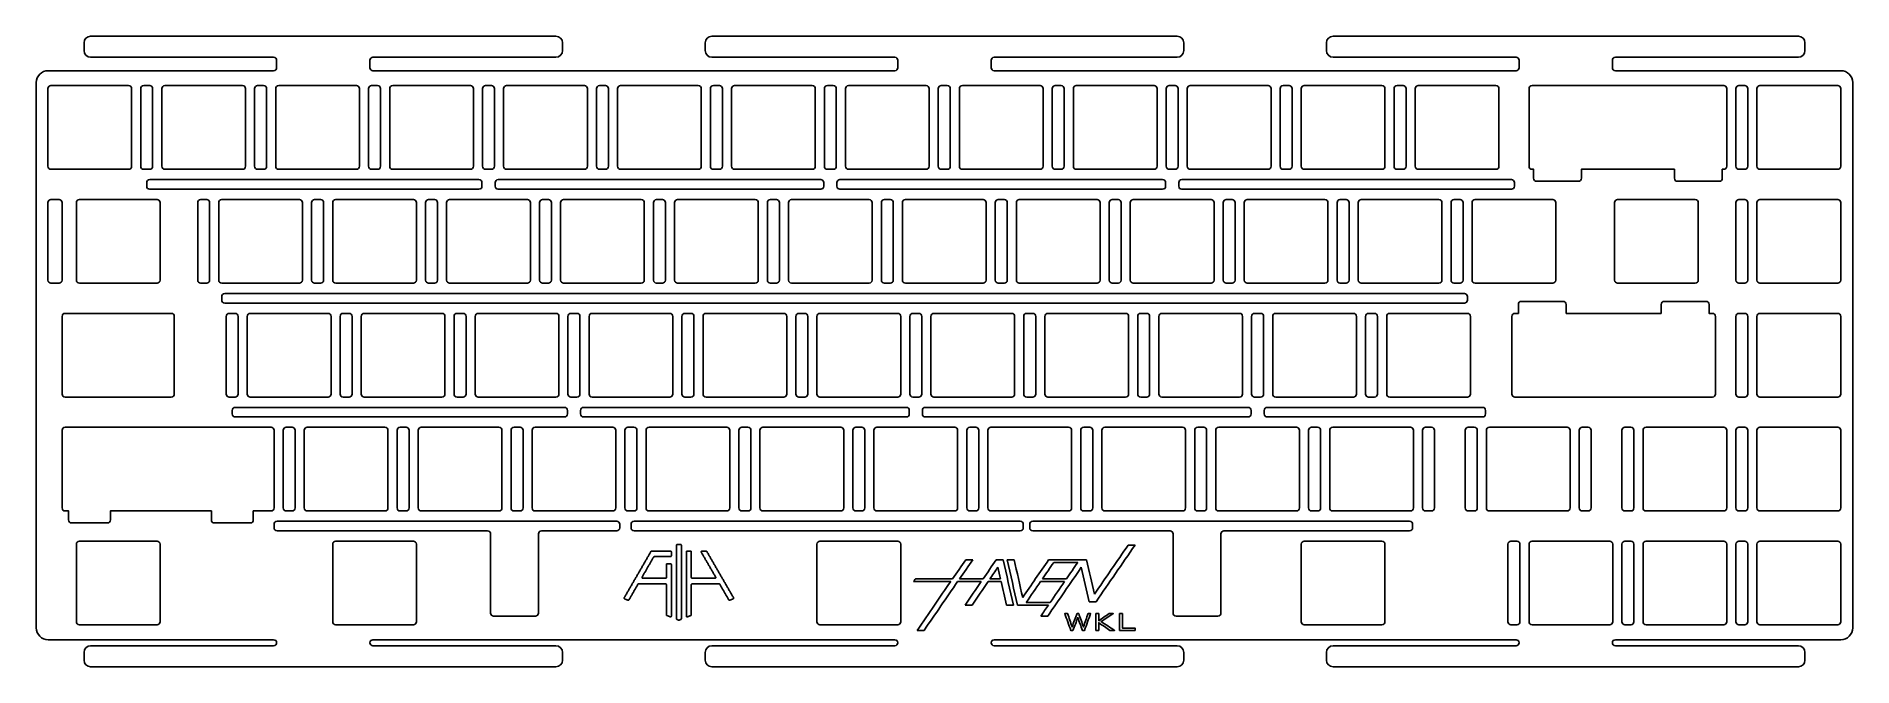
# Model space of a CAD drawing. Header units: millimetres. Extents: x 12638 to 12941, y -758 to -653.
import ezdxf

# ---------------------------------------------------------------- set-up
doc = ezdxf.new("R2010")
doc.units = ezdxf.units.MM
doc.layers.add('Default', color=7, linetype='Continuous', true_color=0x000000)
doc.layers.add('Make2D$可见线$曲线', color=7, linetype='Continuous', true_color=0x000000)

msp = doc.modelspace()

# ---------------------------------------------------------------- linework, layer by layer
at = {"layer": 'Default'}
for p, q in [((12724.69, -652.55), (12646.89, -652.55)), ((12828.55, -652.55), (12750.75, -652.55)), ((12932.41, -652.55), (12854.61, -652.55)), ((12645.79, -653.95), (12645.79, -653.65)), ((12645.79, -653.65), (12645.79, -654.95)), ((12725.79, -653.95), (12725.79, -653.65)), ((12725.79, -654.95), (12725.79, -653.95)), ((12749.65, -653.65), (12749.65, -654.95)), ((12829.65, -653.95), (12829.65, -653.65)), ((12829.65, -654.95), (12829.65, -653.95)), ((12853.51, -653.65), (12853.51, -654.95)), ((12933.51, -653.95), (12933.51, -653.65)), ((12933.51, -654.95), (12933.51, -653.95)), ((12677.49, -658.3), (12639.81, -658.3)), ((12646.89, -656.05), (12656.89, -656.05)), ((12656.89, -656.05), (12677.49, -656.05)), ((12677.99, -656.55), (12677.99, -657.8)), ((12693.59, -657.8), (12693.59, -656.55)), ((12694.09, -656.05), (12714.69, -656.05)), ((12781.35, -658.3), (12694.09, -658.3)), ((12714.69, -656.05), (12724.69, -656.05)), ((12750.75, -656.05), (12760.75, -656.05)), ((12760.75, -656.05), (12781.35, -656.05)), ((12781.85, -656.55), (12781.85, -657.8)), ((12797.45, -657.8), (12797.45, -656.55)), ((12797.95, -656.05), (12818.55, -656.05)), ((12885.21, -658.3), (12797.95, -658.3)), ((12818.55, -656.05), (12828.55, -656.05)), ((12854.61, -656.05), (12864.61, -656.05)), ((12864.61, -656.05), (12885.21, -656.05)), ((12885.71, -656.55), (12885.71, -657.8)), ((12901.31, -657.8), (12901.31, -656.55)), ((12901.81, -656.05), (12922.41, -656.05)), ((12939.49, -658.3), (12901.81, -658.3)), ((12922.41, -656.05), (12932.41, -656.05)), ((12939.49, -658.3), (12939.49, -658.3)), ((12637.81, -660.3), (12637.81, -660.3)), ((12637.81, -660.3), (12637.81, -751.5)), ((12639.74, -661.3), (12639.74, -674.3)), ((12653.24, -660.8), (12640.24, -660.8)), ((12653.74, -674.3), (12653.74, -661.3)), ((12658.79, -661.3), (12658.79, -674.3)), ((12672.29, -660.8), (12659.29, -660.8)), ((12672.79, -674.3), (12672.79, -661.3)), ((12677.84, -661.3), (12677.84, -674.3)), ((12691.34, -660.8), (12678.34, -660.8)), ((12691.84, -674.3), (12691.84, -661.3)), ((12696.89, -661.3), (12696.89, -674.3)), ((12710.39, -660.8), (12697.39, -660.8)), ((12710.89, -674.3), (12710.89, -661.3)), ((12715.94, -661.3), (12715.94, -674.3)), ((12729.44, -660.8), (12716.44, -660.8)), ((12729.94, -674.3), (12729.94, -661.3)), ((12734.99, -661.3), (12734.99, -674.3)), ((12748.49, -660.8), (12735.49, -660.8)), ((12748.99, -674.3), (12748.99, -661.3)), ((12754.04, -661.3), (12754.04, -674.3)), ((12767.54, -660.8), (12754.54, -660.8)), ((12768.04, -674.3), (12768.04, -661.3)), ((12773.09, -661.3), (12773.09, -674.3)), ((12786.59, -660.8), (12773.59, -660.8)), ((12787.09, -674.3), (12787.09, -661.3)), ((12792.14, -661.3), (12792.14, -674.3)), ((12805.64, -660.8), (12792.64, -660.8)), ((12806.14, -674.3), (12806.14, -661.3)), ((12811.19, -661.3), (12811.19, -674.3)), ((12824.69, -660.8), (12811.69, -660.8)), ((12825.19, -674.3), (12825.19, -661.3)), ((12830.24, -661.3), (12830.24, -674.3)), ((12843.74, -660.8), (12830.74, -660.8)), ((12844.24, -674.3), (12844.24, -661.3)), ((12849.29, -661.3), (12849.29, -674.3)), ((12862.79, -660.8), (12849.79, -660.8)), ((12863.29, -674.3), (12863.29, -661.3)), ((12868.34, -661.3), (12868.34, -674.3)), ((12881.84, -660.8), (12868.84, -660.8)), ((12882.34, -674.3), (12882.34, -661.3)), ((12887.39, -661.3), (12887.39, -674.3)), ((12919.94, -660.8), (12887.89, -660.8)), ((12920.44, -674.3), (12920.44, -661.3)), ((12925.49, -661.3), (12925.49, -674.3)), ((12938.99, -660.8), (12925.99, -660.8)), ((12939.49, -674.3), (12939.49, -661.3)), ((12941.49, -751.5), (12941.49, -660.3)), ((12640.24, -674.8), (12653.24, -674.8)), ((12659.29, -674.8), (12672.29, -674.8)), ((12678.34, -674.8), (12691.34, -674.8)), ((12697.39, -674.8), (12710.39, -674.8)), ((12716.44, -674.8), (12729.44, -674.8)), ((12735.49, -674.8), (12748.49, -674.8)), ((12754.54, -674.8), (12767.54, -674.8)), ((12773.59, -674.8), (12786.59, -674.8)), ((12792.64, -674.8), (12805.64, -674.8)), ((12811.69, -674.8), (12824.69, -674.8)), ((12830.74, -674.8), (12843.74, -674.8)), ((12849.79, -674.8), (12862.79, -674.8)), ((12868.84, -674.8), (12881.84, -674.8)), ((12888.64, -676.8), (12895.64, -676.8)), ((12912.19, -676.8), (12919.19, -676.8)), ((12925.99, -674.8), (12938.99, -674.8)), ((12658, -679.85), (12645, -679.85)), ((12681.81, -679.85), (12668.81, -679.85)), ((12700.86, -679.85), (12687.86, -679.85)), ((12719.91, -679.85), (12706.91, -679.85)), ((12738.96, -679.85), (12725.96, -679.85)), ((12758.01, -679.85), (12745.01, -679.85)), ((12777.06, -679.85), (12764.06, -679.85)), ((12796.11, -679.85), (12783.11, -679.85)), ((12815.16, -679.85), (12802.16, -679.85)), ((12834.21, -679.85), (12821.21, -679.85)), ((12853.26, -679.85), (12840.26, -679.85)), ((12872.31, -679.85), (12859.31, -679.85)), ((12891.36, -679.85), (12878.36, -679.85)), ((12915.18, -679.85), (12902.18, -679.85)), ((12938.99, -679.85), (12925.99, -679.85)), ((12644.5, -680.35), (12644.5, -693.35)), ((12658.5, -693.35), (12658.5, -680.35)), ((12668.31, -680.35), (12668.31, -693.35)), ((12682.31, -693.35), (12682.31, -680.35)), ((12687.36, -680.35), (12687.36, -693.35)), ((12701.36, -693.35), (12701.36, -680.35)), ((12706.41, -680.35), (12706.41, -693.35)), ((12720.41, -693.35), (12720.41, -680.35)), ((12725.46, -680.35), (12725.46, -693.35)), ((12739.46, -693.35), (12739.46, -680.35)), ((12744.51, -680.35), (12744.51, -693.35)), ((12758.51, -693.35), (12758.51, -680.35)), ((12763.56, -680.35), (12763.56, -693.35)), ((12777.56, -693.35), (12777.56, -680.35)), ((12782.61, -680.35), (12782.61, -693.35)), ((12796.61, -693.35), (12796.61, -680.35)), ((12801.66, -680.35), (12801.66, -693.35)), ((12815.66, -693.35), (12815.66, -680.35)), ((12820.71, -680.35), (12820.71, -693.35)), ((12834.71, -693.35), (12834.71, -680.35)), ((12839.76, -680.35), (12839.76, -693.35)), ((12853.76, -693.35), (12853.76, -680.35)), ((12858.81, -680.35), (12858.81, -693.35)), ((12872.81, -693.35), (12872.81, -680.35)), ((12877.86, -680.35), (12877.86, -693.35)), ((12891.86, -693.35), (12891.86, -680.35)), ((12901.68, -680.35), (12901.68, -693.35)), ((12915.68, -693.35), (12915.68, -680.35)), ((12925.49, -680.35), (12925.49, -693.35)), ((12939.49, -693.35), (12939.49, -680.35)), ((12645, -693.85), (12658, -693.85)), ((12668.81, -693.85), (12681.81, -693.85)), ((12687.86, -693.85), (12700.86, -693.85)), ((12706.91, -693.85), (12719.91, -693.85)), ((12725.96, -693.85), (12738.96, -693.85)), ((12745.01, -693.85), (12758.01, -693.85)), ((12764.06, -693.85), (12777.06, -693.85)), ((12783.11, -693.85), (12796.11, -693.85)), ((12802.16, -693.85), (12815.16, -693.85)), ((12821.21, -693.85), (12834.21, -693.85)), ((12840.26, -693.85), (12853.26, -693.85)), ((12859.31, -693.85), (12872.31, -693.85)), ((12878.36, -693.85), (12891.36, -693.85)), ((12902.18, -693.85), (12915.18, -693.85)), ((12925.99, -693.85), (12938.99, -693.85)), ((12886.09, -696.9), (12893.09, -696.9)), ((12909.97, -696.9), (12916.97, -696.9)), ((12642.12, -699.4), (12642.12, -712.4)), ((12660.38, -698.9), (12642.62, -698.9)), ((12660.88, -712.4), (12660.88, -699.4)), ((12673.08, -699.4), (12673.08, -712.4)), ((12686.58, -698.9), (12673.58, -698.9)), ((12687.08, -712.4), (12687.08, -699.4)), ((12692.13, -699.4), (12692.13, -712.4)), ((12705.63, -698.9), (12692.63, -698.9)), ((12706.13, -712.4), (12706.13, -699.4)), ((12711.18, -699.4), (12711.18, -712.4)), ((12724.68, -698.9), (12711.68, -698.9)), ((12725.18, -712.4), (12725.18, -699.4)), ((12730.23, -699.4), (12730.23, -712.4)), ((12743.73, -698.9), (12730.73, -698.9)), ((12744.23, -712.4), (12744.23, -699.4)), ((12749.28, -699.4), (12749.28, -712.4)), ((12762.78, -698.9), (12749.78, -698.9)), ((12763.28, -712.4), (12763.28, -699.4)), ((12768.33, -699.4), (12768.33, -712.4)), ((12781.83, -698.9), (12768.83, -698.9)), ((12782.33, -712.4), (12782.33, -699.4)), ((12787.38, -699.4), (12787.38, -712.4)), ((12800.88, -698.9), (12787.88, -698.9)), ((12801.38, -712.4), (12801.38, -699.4)), ((12806.43, -699.4), (12806.43, -712.4)), ((12819.93, -698.9), (12806.93, -698.9)), ((12820.43, -712.4), (12820.43, -699.4)), ((12825.48, -699.4), (12825.48, -712.4)), ((12838.98, -698.9), (12825.98, -698.9)), ((12839.48, -712.4), (12839.48, -699.4)), ((12844.53, -699.4), (12844.53, -712.4)), ((12858.03, -698.9), (12845.03, -698.9)), ((12858.53, -712.4), (12858.53, -699.4)), ((12863.58, -699.4), (12863.58, -712.4)), ((12877.08, -698.9), (12864.08, -698.9)), ((12877.58, -712.4), (12877.58, -699.4)), ((12884.51, -712.4), (12884.51, -699.4)), ((12918.56, -699.4), (12918.56, -712.4)), ((12925.49, -699.4), (12925.49, -712.4)), ((12938.99, -698.9), (12925.99, -698.9)), ((12939.49, -712.4), (12939.49, -699.4)), ((12642.62, -712.9), (12660.38, -712.9)), ((12673.58, -712.9), (12686.58, -712.9)), ((12692.63, -712.9), (12705.63, -712.9)), ((12711.68, -712.9), (12724.68, -712.9)), ((12730.73, -712.9), (12743.73, -712.9)), ((12749.78, -712.9), (12762.78, -712.9)), ((12768.83, -712.9), (12781.83, -712.9)), ((12787.88, -712.9), (12800.88, -712.9)), ((12806.93, -712.9), (12819.93, -712.9)), ((12825.98, -712.9), (12838.98, -712.9)), ((12845.03, -712.9), (12858.03, -712.9)), ((12864.08, -712.9), (12877.08, -712.9)), ((12918.06, -712.9), (12885.01, -712.9)), ((12925.99, -712.9), (12938.99, -712.9)), ((12642.12, -718.45), (12642.12, -731.45)), ((12677.05, -717.95), (12642.62, -717.95)), ((12677.55, -731.45), (12677.55, -718.45)), ((12682.6, -718.45), (12682.6, -731.45)), ((12696.1, -717.95), (12683.1, -717.95)), ((12696.6, -731.45), (12696.6, -718.45)), ((12701.65, -718.45), (12701.65, -731.45)), ((12715.15, -717.95), (12702.15, -717.95)), ((12715.65, -731.45), (12715.65, -718.45)), ((12720.7, -718.45), (12720.7, -731.45)), ((12720.7, -718.45), (12720.7, -731.45)), ((12734.2, -717.95), (12721.2, -717.95)), ((12734.2, -717.95), (12721.2, -717.95)), ((12734.7, -731.45), (12734.7, -718.45)), ((12734.7, -731.45), (12734.7, -718.45)), ((12739.75, -718.45), (12739.75, -731.45)), ((12753.25, -717.95), (12740.25, -717.95)), ((12753.75, -731.45), (12753.75, -718.45)), ((12758.8, -718.45), (12758.8, -731.45)), ((12772.3, -717.95), (12759.3, -717.95)), ((12772.8, -731.45), (12772.8, -718.45)), ((12777.85, -718.45), (12777.85, -731.45)), ((12791.35, -717.95), (12778.35, -717.95)), ((12791.85, -731.45), (12791.85, -718.45)), ((12796.9, -718.45), (12796.9, -731.45)), ((12810.4, -717.95), (12797.4, -717.95)), ((12810.9, -731.45), (12810.9, -718.45)), ((12815.95, -718.45), (12815.95, -731.45)), ((12829.45, -717.95), (12816.45, -717.95)), ((12829.95, -731.45), (12829.95, -718.45)), ((12835, -718.45), (12835, -731.45)), ((12848.5, -717.95), (12835.5, -717.95)), ((12849, -731.45), (12849, -718.45)), ((12854.05, -718.45), (12854.05, -731.45)), ((12867.55, -717.95), (12854.55, -717.95)), ((12868.05, -731.45), (12868.05, -718.45)), ((12880.25, -718.45), (12880.25, -731.45)), ((12893.75, -717.95), (12880.75, -717.95)), ((12894.25, -731.45), (12894.25, -718.45)), ((12906.44, -718.45), (12906.44, -731.45)), ((12919.94, -717.95), (12906.94, -717.95)), ((12920.44, -731.45), (12920.44, -718.45)), ((12925.49, -718.45), (12925.49, -731.45)), ((12938.99, -717.95), (12925.99, -717.95)), ((12939.49, -731.45), (12939.49, -718.45)), ((12643.71, -733.95), (12649.71, -733.95)), ((12667.58, -733.95), (12673.58, -733.95)), ((12677.55, -734.78), (12677.55, -734.18)), ((12678.05, -733.68), (12734.84, -733.68)), ((12683.1, -731.95), (12696.1, -731.95)), ((12702.15, -731.95), (12715.15, -731.95)), ((12721.2, -731.95), (12734.2, -731.95)), ((12721.2, -731.95), (12734.2, -731.95)), ((12735.34, -734.18), (12735.34, -734.78)), ((12737.24, -734.78), (12737.24, -734.18)), ((12737.74, -733.68), (12802.32, -733.68)), ((12740.25, -731.95), (12753.25, -731.95)), ((12759.3, -731.95), (12772.3, -731.95)), ((12778.35, -731.95), (12791.35, -731.95)), ((12797.4, -731.95), (12810.4, -731.95)), ((12802.82, -734.18), (12802.82, -734.78)), ((12803.9, -734.18), (12803.9, -734.78)), ((12867.41, -733.68), (12804.4, -733.68)), ((12816.45, -731.95), (12829.45, -731.95)), ((12835.5, -731.95), (12848.5, -731.95)), ((12854.55, -731.95), (12867.55, -731.95)), ((12867.91, -734.78), (12867.91, -734.18)), ((12880.75, -731.95), (12893.75, -731.95)), ((12906.94, -731.95), (12919.94, -731.95)), ((12925.99, -731.95), (12938.99, -731.95)), ((12713.26, -735.28), (12678.05, -735.28)), ((12713.76, -749.03), (12713.76, -735.78)), ((12721.76, -735.78), (12721.76, -749.03)), ((12734.84, -735.28), (12722.26, -735.28)), ((12802.32, -735.28), (12737.74, -735.28)), ((12804.4, -735.28), (12827.36, -735.28)), ((12827.86, -735.78), (12827.86, -749.03)), ((12835.86, -735.78), (12835.86, -749.03)), ((12836.36, -735.28), (12867.41, -735.28)), ((12849.29, -737.5), (12849.29, -750.5)), ((12863.28, -750.5), (12863.28, -737.5)), ((12887.39, -737.5), (12887.39, -750.5)), ((12900.89, -737), (12887.89, -737)), ((12901.39, -750.5), (12901.39, -737.5)), ((12906.44, -737.5), (12906.44, -750.5)), ((12919.94, -737), (12906.94, -737)), ((12920.44, -750.5), (12920.44, -737.5)), ((12925.49, -737.5), (12925.49, -750.5)), ((12938.99, -737), (12925.99, -737)), ((12939.49, -750.5), (12939.49, -737.5)), ((12714.26, -749.53), (12721.26, -749.53)), ((12828.36, -749.53), (12835.36, -749.53)), ((12887.89, -751), (12900.89, -751)), ((12906.94, -751), (12919.94, -751)), ((12925.99, -751), (12938.99, -751)), ((12941.49, -751.5), (12941.49, -751.5)), ((12639.81, -753.5), (12639.81, -753.5)), ((12639.81, -753.5), (12644.69, -753.5)), ((12644.69, -753.5), (12677.49, -753.5)), ((12645.79, -755.6), (12645.79, -756.9)), ((12677.49, -754.5), (12646.89, -754.5)), ((12694.09, -753.5), (12781.35, -753.5)), ((12724.69, -754.5), (12694.09, -754.5)), ((12725.79, -756.9), (12725.79, -755.6)), ((12749.65, -755.6), (12749.65, -756.9)), ((12781.35, -754.5), (12750.75, -754.5)), ((12797.95, -753.5), (12885.21, -753.5)), ((12828.55, -754.5), (12797.95, -754.5)), ((12829.65, -756.9), (12829.65, -755.6)), ((12853.51, -755.6), (12853.51, -756.9)), ((12885.21, -754.5), (12854.61, -754.5)), ((12901.81, -753.5), (12939.49, -753.5)), ((12932.41, -754.5), (12901.81, -754.5)), ((12933.51, -756.9), (12933.51, -755.6)), ((12646.89, -758), (12724.69, -758)), ((12750.75, -758), (12828.55, -758)), ((12854.61, -758), (12932.41, -758))]:
    msp.add_line(p, q, dxfattribs=at)
for points in [[(12640.24, -660.8), (12640.24, -660.8, 0.414214), (12639.74, -661.3)], [(12653.74, -661.3), (12653.74, -661.3, 0.414214), (12653.24, -660.8)], [(12659.29, -660.8), (12659.29, -660.8, 0.414214), (12658.79, -661.3)], [(12672.79, -661.3), (12672.79, -661.3, 0.414214), (12672.29, -660.8)], [(12678.34, -660.8), (12678.34, -660.8, 0.414214), (12677.84, -661.3)], [(12691.84, -661.3), (12691.84, -661.3, 0.414214), (12691.34, -660.8)], [(12697.39, -660.8), (12697.39, -660.8, 0.414214), (12696.89, -661.3)], [(12710.89, -661.3), (12710.89, -661.3, 0.414214), (12710.39, -660.8)], [(12716.44, -660.8), (12716.44, -660.8, 0.414214), (12715.94, -661.3)], [(12729.94, -661.3), (12729.94, -661.3, 0.414214), (12729.44, -660.8)], [(12735.49, -660.8), (12735.49, -660.8, 0.414214), (12734.99, -661.3)], [(12748.99, -661.3), (12748.99, -661.3, 0.414214), (12748.49, -660.8)], [(12754.54, -660.8), (12754.54, -660.8, 0.414214), (12754.04, -661.3)], [(12768.04, -661.3), (12768.04, -661.3, 0.414214), (12767.54, -660.8)], [(12773.59, -660.8), (12773.59, -660.8, 0.414214), (12773.09, -661.3)], [(12787.09, -661.3), (12787.09, -661.3, 0.414214), (12786.59, -660.8)], [(12792.64, -660.8), (12792.64, -660.8, 0.414214), (12792.14, -661.3)], [(12806.14, -661.3), (12806.14, -661.3, 0.414214), (12805.64, -660.8)], [(12811.69, -660.8), (12811.69, -660.8, 0.414214), (12811.19, -661.3)], [(12825.19, -661.3), (12825.19, -661.3, 0.414214), (12824.69, -660.8)], [(12830.74, -660.8), (12830.74, -660.8, 0.414214), (12830.24, -661.3)], [(12844.24, -661.3), (12844.24, -661.3, 0.414214), (12843.74, -660.8)], [(12849.79, -660.8), (12849.79, -660.8, 0.414214), (12849.29, -661.3)], [(12863.29, -661.3), (12863.29, -661.3, 0.414214), (12862.79, -660.8)], [(12868.84, -660.8), (12868.84, -660.8, 0.414214), (12868.34, -661.3)], [(12882.34, -661.3), (12882.34, -661.3, 0.414214), (12881.84, -660.8)], [(12887.89, -660.8), (12887.89, -660.8, 0.414214), (12887.39, -661.3)], [(12920.44, -661.3), (12920.44, -661.3, 0.414214), (12919.94, -660.8)], [(12925.99, -660.8), (12925.99, -660.8, 0.414214), (12925.49, -661.3)], [(12939.49, -661.3), (12939.49, -661.3, 0.414214), (12938.99, -660.8)], [(12639.74, -674.3), (12639.74, -674.3, 0.414214), (12640.24, -674.8)], [(12653.24, -674.8), (12653.24, -674.8, 0.414214), (12653.74, -674.3)], [(12658.79, -674.3), (12658.79, -674.3, 0.414214), (12659.29, -674.8)], [(12672.29, -674.8), (12672.29, -674.8, 0.414214), (12672.79, -674.3)], [(12677.84, -674.3), (12677.84, -674.3, 0.414214), (12678.34, -674.8)], [(12691.34, -674.8), (12691.34, -674.8, 0.414214), (12691.84, -674.3)], [(12696.89, -674.3), (12696.89, -674.3, 0.414214), (12697.39, -674.8)], [(12710.39, -674.8), (12710.39, -674.8, 0.414214), (12710.89, -674.3)], [(12715.94, -674.3), (12715.94, -674.3, 0.414214), (12716.44, -674.8)], [(12729.44, -674.8), (12729.44, -674.8, 0.414214), (12729.94, -674.3)], [(12734.99, -674.3), (12734.99, -674.3, 0.414214), (12735.49, -674.8)], [(12748.49, -674.8), (12748.49, -674.8, 0.414214), (12748.99, -674.3)], [(12754.04, -674.3), (12754.04, -674.3, 0.414214), (12754.54, -674.8)], [(12767.54, -674.8), (12767.54, -674.8, 0.414214), (12768.04, -674.3)], [(12773.09, -674.3), (12773.09, -674.3, 0.414214), (12773.59, -674.8)], [(12786.59, -674.8), (12786.59, -674.8, 0.414214), (12787.09, -674.3)], [(12792.14, -674.3), (12792.14, -674.3, 0.414214), (12792.64, -674.8)], [(12805.64, -674.8), (12805.64, -674.8, 0.414214), (12806.14, -674.3)], [(12811.19, -674.3), (12811.19, -674.3, 0.414214), (12811.69, -674.8)], [(12824.69, -674.8), (12824.69, -674.8, 0.414214), (12825.19, -674.3)], [(12830.24, -674.3), (12830.24, -674.3, 0.414214), (12830.74, -674.8)], [(12843.74, -674.8), (12843.74, -674.8, 0.414214), (12844.24, -674.3)], [(12849.29, -674.3), (12849.29, -674.3, 0.414214), (12849.79, -674.8)], [(12862.79, -674.8), (12862.79, -674.8, 0.414214), (12863.29, -674.3)], [(12868.34, -674.3), (12868.34, -674.3, 0.414214), (12868.84, -674.8)], [(12881.84, -674.8), (12881.84, -674.8, 0.414214), (12882.34, -674.3)], [(12887.39, -674.3), (12887.39, -674.3, 0.414214), (12887.89, -674.8)], [(12888.14, -676.3), (12888.14, -676.3, 0.414214), (12888.64, -676.8)], [(12895.64, -676.8), (12895.64, -676.8, 0.414214), (12896.14, -676.3)], [(12911.69, -676.3), (12911.69, -676.3, 0.414214), (12912.19, -676.8)], [(12919.19, -676.8), (12919.19, -676.8, 0.414214), (12919.69, -676.3)], [(12919.94, -674.8), (12919.94, -674.8, 0.414214), (12920.44, -674.3)], [(12925.49, -674.3), (12925.49, -674.3, 0.414214), (12925.99, -674.8)], [(12938.99, -674.8), (12938.99, -674.8, 0.414214), (12939.49, -674.3)], [(12645, -679.85), (12645, -679.85, 0.414214), (12644.5, -680.35)], [(12658.5, -680.35), (12658.5, -680.35, 0.414214), (12658, -679.85)], [(12668.81, -679.85), (12668.81, -679.85, 0.414214), (12668.31, -680.35)], [(12682.31, -680.35), (12682.31, -680.35, 0.414214), (12681.81, -679.85)], [(12687.86, -679.85), (12687.86, -679.85, 0.414214), (12687.36, -680.35)], [(12701.36, -680.35), (12701.36, -680.35, 0.414214), (12700.86, -679.85)], [(12706.91, -679.85), (12706.91, -679.85, 0.414214), (12706.41, -680.35)], [(12720.41, -680.35), (12720.41, -680.35, 0.414214), (12719.91, -679.85)], [(12725.96, -679.85), (12725.96, -679.85, 0.414214), (12725.46, -680.35)], [(12739.46, -680.35), (12739.46, -680.35, 0.414214), (12738.96, -679.85)], [(12745.01, -679.85), (12745.01, -679.85, 0.414214), (12744.51, -680.35)], [(12758.51, -680.35), (12758.51, -680.35, 0.414214), (12758.01, -679.85)], [(12764.06, -679.85), (12764.06, -679.85, 0.414214), (12763.56, -680.35)], [(12777.56, -680.35), (12777.56, -680.35, 0.414214), (12777.06, -679.85)], [(12783.11, -679.85), (12783.11, -679.85, 0.414214), (12782.61, -680.35)], [(12796.61, -680.35), (12796.61, -680.35, 0.414214), (12796.11, -679.85)], [(12802.16, -679.85), (12802.16, -679.85, 0.414214), (12801.66, -680.35)], [(12815.66, -680.35), (12815.66, -680.35, 0.414214), (12815.16, -679.85)], [(12821.21, -679.85), (12821.21, -679.85, 0.414214), (12820.71, -680.35)], [(12834.71, -680.35), (12834.71, -680.35, 0.414214), (12834.21, -679.85)], [(12840.26, -679.85), (12840.26, -679.85, 0.414214), (12839.76, -680.35)], [(12853.76, -680.35), (12853.76, -680.35, 0.414214), (12853.26, -679.85)], [(12859.31, -679.85), (12859.31, -679.85, 0.414214), (12858.81, -680.35)], [(12872.81, -680.35), (12872.81, -680.35, 0.414214), (12872.31, -679.85)], [(12878.36, -679.85), (12878.36, -679.85, 0.414214), (12877.86, -680.35)], [(12891.86, -680.35), (12891.86, -680.35, 0.414214), (12891.36, -679.85)], [(12902.18, -679.85), (12902.18, -679.85, 0.414214), (12901.68, -680.35)], [(12915.68, -680.35), (12915.68, -680.35, 0.414214), (12915.18, -679.85)], [(12925.99, -679.85), (12925.99, -679.85, 0.414214), (12925.49, -680.35)], [(12939.49, -680.35), (12939.49, -680.35, 0.414214), (12938.99, -679.85)], [(12644.5, -693.35), (12644.5, -693.35, 0.414214), (12645, -693.85)], [(12658, -693.85), (12658, -693.85, 0.414214), (12658.5, -693.35)], [(12668.31, -693.35), (12668.31, -693.35, 0.414214), (12668.81, -693.85)], [(12681.81, -693.85), (12681.81, -693.85, 0.414214), (12682.31, -693.35)], [(12687.36, -693.35), (12687.36, -693.35, 0.414214), (12687.86, -693.85)], [(12700.86, -693.85), (12700.86, -693.85, 0.414214), (12701.36, -693.35)], [(12706.41, -693.35), (12706.41, -693.35, 0.414214), (12706.91, -693.85)], [(12719.91, -693.85), (12719.91, -693.85, 0.414214), (12720.41, -693.35)], [(12725.46, -693.35), (12725.46, -693.35, 0.414214), (12725.96, -693.85)], [(12738.96, -693.85), (12738.96, -693.85, 0.414214), (12739.46, -693.35)], [(12744.51, -693.35), (12744.51, -693.35, 0.414214), (12745.01, -693.85)], [(12758.01, -693.85), (12758.01, -693.85, 0.414214), (12758.51, -693.35)], [(12763.56, -693.35), (12763.56, -693.35, 0.414214), (12764.06, -693.85)], [(12777.06, -693.85), (12777.06, -693.85, 0.414214), (12777.56, -693.35)], [(12782.61, -693.35), (12782.61, -693.35, 0.414214), (12783.11, -693.85)], [(12796.11, -693.85), (12796.11, -693.85, 0.414214), (12796.61, -693.35)], [(12801.66, -693.35), (12801.66, -693.35, 0.414214), (12802.16, -693.85)], [(12815.16, -693.85), (12815.16, -693.85, 0.414214), (12815.66, -693.35)], [(12820.71, -693.35), (12820.71, -693.35, 0.414214), (12821.21, -693.85)], [(12834.21, -693.85), (12834.21, -693.85, 0.414214), (12834.71, -693.35)], [(12839.76, -693.35), (12839.76, -693.35, 0.414214), (12840.26, -693.85)], [(12853.26, -693.85), (12853.26, -693.85, 0.414214), (12853.76, -693.35)], [(12858.81, -693.35), (12858.81, -693.35, 0.414214), (12859.31, -693.85)], [(12872.31, -693.85), (12872.31, -693.85, 0.414214), (12872.81, -693.35)], [(12877.86, -693.35), (12877.86, -693.35, 0.414214), (12878.36, -693.85)], [(12891.36, -693.85), (12891.36, -693.85, 0.414214), (12891.86, -693.35)], [(12901.68, -693.35), (12901.68, -693.35, 0.414214), (12902.18, -693.85)], [(12915.18, -693.85), (12915.18, -693.85, 0.414214), (12915.68, -693.35)], [(12925.49, -693.35), (12925.49, -693.35, 0.414214), (12925.99, -693.85)], [(12938.99, -693.85), (12938.99, -693.85, 0.414214), (12939.49, -693.35)], [(12885.59, -697.4), (12885.59, -697.4, -0.414214), (12886.09, -696.9)], [(12893.09, -696.9), (12893.09, -696.9, -0.414214), (12893.59, -697.4)], [(12909.47, -697.4), (12909.47, -697.4, -0.414214), (12909.97, -696.9)], [(12916.97, -696.9), (12916.97, -696.9, -0.414214), (12917.47, -697.4)], [(12642.62, -698.9), (12642.62, -698.9, 0.414214), (12642.12, -699.4)], [(12660.88, -699.4), (12660.88, -699.4, 0.414214), (12660.38, -698.9)], [(12673.58, -698.9), (12673.58, -698.9, 0.414214), (12673.08, -699.4)], [(12687.08, -699.4), (12687.08, -699.4, 0.414214), (12686.58, -698.9)], [(12692.63, -698.9), (12692.63, -698.9, 0.414214), (12692.13, -699.4)], [(12706.13, -699.4), (12706.13, -699.4, 0.414214), (12705.63, -698.9)], [(12711.68, -698.9), (12711.68, -698.9, 0.414214), (12711.18, -699.4)], [(12725.18, -699.4), (12725.18, -699.4, 0.414214), (12724.68, -698.9)], [(12730.73, -698.9), (12730.73, -698.9, 0.414214), (12730.23, -699.4)], [(12744.23, -699.4), (12744.23, -699.4, 0.414214), (12743.73, -698.9)], [(12749.78, -698.9), (12749.78, -698.9, 0.414214), (12749.28, -699.4)], [(12763.28, -699.4), (12763.28, -699.4, 0.414214), (12762.78, -698.9)], [(12768.83, -698.9), (12768.83, -698.9, 0.414214), (12768.33, -699.4)], [(12782.33, -699.4), (12782.33, -699.4, 0.414214), (12781.83, -698.9)], [(12787.88, -698.9), (12787.88, -698.9, 0.414214), (12787.38, -699.4)], [(12801.38, -699.4), (12801.38, -699.4, 0.414214), (12800.88, -698.9)], [(12806.93, -698.9), (12806.93, -698.9, 0.414214), (12806.43, -699.4)], [(12820.43, -699.4), (12820.43, -699.4, 0.414214), (12819.93, -698.9)], [(12825.98, -698.9), (12825.98, -698.9, 0.414214), (12825.48, -699.4)], [(12839.48, -699.4), (12839.48, -699.4, 0.414214), (12838.98, -698.9)], [(12845.03, -698.9), (12845.03, -698.9, 0.414214), (12844.53, -699.4)], [(12858.53, -699.4), (12858.53, -699.4, 0.414214), (12858.03, -698.9)], [(12864.08, -698.9), (12864.08, -698.9, 0.414214), (12863.58, -699.4)], [(12877.58, -699.4), (12877.58, -699.4, 0.414214), (12877.08, -698.9)], [(12884.51, -699.4), (12884.51, -699.4, -0.414214), (12885.01, -698.9)], [(12918.06, -698.9), (12918.06, -698.9, -0.414214), (12918.56, -699.4)], [(12925.99, -698.9), (12925.99, -698.9, 0.414214), (12925.49, -699.4)], [(12939.49, -699.4), (12939.49, -699.4, 0.414214), (12938.99, -698.9)], [(12642.12, -712.4), (12642.12, -712.4, 0.414214), (12642.62, -712.9)], [(12660.38, -712.9), (12660.38, -712.9, 0.414214), (12660.88, -712.4)], [(12673.08, -712.4), (12673.08, -712.4, 0.414214), (12673.58, -712.9)], [(12686.58, -712.9), (12686.58, -712.9, 0.414214), (12687.08, -712.4)], [(12692.13, -712.4), (12692.13, -712.4, 0.414214), (12692.63, -712.9)], [(12705.63, -712.9), (12705.63, -712.9, 0.414214), (12706.13, -712.4)], [(12711.18, -712.4), (12711.18, -712.4, 0.414214), (12711.68, -712.9)], [(12724.68, -712.9), (12724.68, -712.9, 0.414214), (12725.18, -712.4)], [(12730.23, -712.4), (12730.23, -712.4, 0.414214), (12730.73, -712.9)], [(12743.73, -712.9), (12743.73, -712.9, 0.414214), (12744.23, -712.4)], [(12749.28, -712.4), (12749.28, -712.4, 0.414214), (12749.78, -712.9)], [(12762.78, -712.9), (12762.78, -712.9, 0.414214), (12763.28, -712.4)], [(12768.33, -712.4), (12768.33, -712.4, 0.414214), (12768.83, -712.9)], [(12781.83, -712.9), (12781.83, -712.9, 0.414214), (12782.33, -712.4)], [(12787.38, -712.4), (12787.38, -712.4, 0.414214), (12787.88, -712.9)], [(12800.88, -712.9), (12800.88, -712.9, 0.414214), (12801.38, -712.4)], [(12806.43, -712.4), (12806.43, -712.4, 0.414214), (12806.93, -712.9)], [(12819.93, -712.9), (12819.93, -712.9, 0.414214), (12820.43, -712.4)], [(12825.48, -712.4), (12825.48, -712.4, 0.414214), (12825.98, -712.9)], [(12838.98, -712.9), (12838.98, -712.9, 0.414214), (12839.48, -712.4)], [(12844.53, -712.4), (12844.53, -712.4, 0.414214), (12845.03, -712.9)], [(12858.03, -712.9), (12858.03, -712.9, 0.414214), (12858.53, -712.4)], [(12863.58, -712.4), (12863.58, -712.4, 0.414214), (12864.08, -712.9)], [(12877.08, -712.9), (12877.08, -712.9, 0.414214), (12877.58, -712.4)], [(12885.01, -712.9), (12885.01, -712.9, -0.414214), (12884.51, -712.4)], [(12918.56, -712.4), (12918.56, -712.4, -0.414214), (12918.06, -712.9)], [(12925.49, -712.4), (12925.49, -712.4, 0.414214), (12925.99, -712.9)], [(12938.99, -712.9), (12938.99, -712.9, 0.414214), (12939.49, -712.4)], [(12642.62, -717.95), (12642.62, -717.95, 0.414214), (12642.12, -718.45)], [(12677.55, -718.45), (12677.55, -718.45, 0.414214), (12677.05, -717.95)], [(12683.1, -717.95), (12683.1, -717.95, 0.414214), (12682.6, -718.45)], [(12696.6, -718.45), (12696.6, -718.45, 0.414214), (12696.1, -717.95)], [(12702.15, -717.95), (12702.15, -717.95, 0.414214), (12701.65, -718.45)], [(12715.65, -718.45), (12715.65, -718.45, 0.414214), (12715.15, -717.95)], [(12721.2, -717.95), (12721.2, -717.95, 0.414214), (12720.7, -718.45)], [(12721.2, -717.95), (12721.2, -717.95, 0.414214), (12720.7, -718.45)], [(12734.7, -718.45), (12734.7, -718.45, 0.414214), (12734.2, -717.95)], [(12734.7, -718.45), (12734.7, -718.45, 0.414214), (12734.2, -717.95)], [(12740.25, -717.95), (12740.25, -717.95, 0.414214), (12739.75, -718.45)], [(12753.75, -718.45), (12753.75, -718.45, 0.414214), (12753.25, -717.95)], [(12759.3, -717.95), (12759.3, -717.95, 0.414214), (12758.8, -718.45)], [(12772.8, -718.45), (12772.8, -718.45, 0.414214), (12772.3, -717.95)], [(12778.35, -717.95), (12778.35, -717.95, 0.414214), (12777.85, -718.45)], [(12791.85, -718.45), (12791.85, -718.45, 0.414214), (12791.35, -717.95)], [(12797.4, -717.95), (12797.4, -717.95, 0.414214), (12796.9, -718.45)], [(12810.9, -718.45), (12810.9, -718.45, 0.414214), (12810.4, -717.95)], [(12816.45, -717.95), (12816.45, -717.95, 0.414214), (12815.95, -718.45)], [(12829.95, -718.45), (12829.95, -718.45, 0.414214), (12829.45, -717.95)], [(12835.5, -717.95), (12835.5, -717.95, 0.414214), (12835, -718.45)], [(12849, -718.45), (12849, -718.45, 0.414214), (12848.5, -717.95)], [(12854.55, -717.95), (12854.55, -717.95, 0.414214), (12854.05, -718.45)], [(12868.05, -718.45), (12868.05, -718.45, 0.414214), (12867.55, -717.95)], [(12880.75, -717.95), (12880.75, -717.95, 0.414214), (12880.25, -718.45)], [(12894.25, -718.45), (12894.25, -718.45, 0.414214), (12893.75, -717.95)], [(12906.94, -717.95), (12906.94, -717.95, 0.414214), (12906.44, -718.45)], [(12920.44, -718.45), (12920.44, -718.45, 0.414214), (12919.94, -717.95)], [(12925.99, -717.95), (12925.99, -717.95, 0.414214), (12925.49, -718.45)], [(12939.49, -718.45), (12939.49, -718.45, 0.414214), (12938.99, -717.95)], [(12642.12, -731.45), (12642.12, -731.45, 0.414214), (12642.62, -731.95)], [(12677.05, -731.95), (12677.05, -731.95, 0.414214), (12677.55, -731.45)], [(12682.6, -731.45), (12682.6, -731.45, 0.414214), (12683.1, -731.95)], [(12696.1, -731.95), (12696.1, -731.95, 0.414214), (12696.6, -731.45)], [(12701.65, -731.45), (12701.65, -731.45, 0.414214), (12702.15, -731.95)], [(12715.15, -731.95), (12715.15, -731.95, 0.414214), (12715.65, -731.45)], [(12720.7, -731.45), (12720.7, -731.45, 0.414214), (12721.2, -731.95)], [(12720.7, -731.45), (12720.7, -731.45, 0.414214), (12721.2, -731.95)], [(12734.2, -731.95), (12734.2, -731.95, 0.414214), (12734.7, -731.45)], [(12734.2, -731.95), (12734.2, -731.95, 0.414214), (12734.7, -731.45)], [(12739.75, -731.45), (12739.75, -731.45, 0.414214), (12740.25, -731.95)], [(12753.25, -731.95), (12753.25, -731.95, 0.414214), (12753.75, -731.45)], [(12758.8, -731.45), (12758.8, -731.45, 0.414214), (12759.3, -731.95)], [(12772.3, -731.95), (12772.3, -731.95, 0.414214), (12772.8, -731.45)], [(12777.85, -731.45), (12777.85, -731.45, 0.414214), (12778.35, -731.95)], [(12791.35, -731.95), (12791.35, -731.95, 0.414214), (12791.85, -731.45)], [(12796.9, -731.45), (12796.9, -731.45, 0.414214), (12797.4, -731.95)], [(12810.4, -731.95), (12810.4, -731.95, 0.414214), (12810.9, -731.45)], [(12815.95, -731.45), (12815.95, -731.45, 0.414214), (12816.45, -731.95)], [(12829.45, -731.95), (12829.45, -731.95, 0.414214), (12829.95, -731.45)], [(12835, -731.45), (12835, -731.45, 0.414214), (12835.5, -731.95)], [(12848.5, -731.95), (12848.5, -731.95, 0.414214), (12849, -731.45)], [(12854.05, -731.45), (12854.05, -731.45, 0.414214), (12854.55, -731.95)], [(12867.55, -731.95), (12867.55, -731.95, 0.414214), (12868.05, -731.45)], [(12880.25, -731.45), (12880.25, -731.45, 0.414214), (12880.75, -731.95)], [(12893.75, -731.95), (12893.75, -731.95, 0.414214), (12894.25, -731.45)], [(12906.44, -731.45), (12906.44, -731.45, 0.414214), (12906.94, -731.95)], [(12919.94, -731.95), (12919.94, -731.95, 0.414214), (12920.44, -731.45)], [(12925.49, -731.45), (12925.49, -731.45, 0.414214), (12925.99, -731.95)], [(12938.99, -731.95), (12938.99, -731.95, 0.414214), (12939.49, -731.45)], [(12643.21, -733.45), (12643.21, -733.45, 0.414214), (12643.71, -733.95)], [(12649.71, -733.95), (12649.71, -733.95, 0.414214), (12650.21, -733.45)], [(12667.08, -733.45), (12667.08, -733.45, 0.414214), (12667.58, -733.95)], [(12673.58, -733.95), (12673.58, -733.95, 0.414214), (12674.08, -733.45)], [(12849.79, -737), (12849.79, -737, 0.414214), (12849.29, -737.5)], [(12863.28, -737.5), (12863.28, -737.5, 0.414214), (12862.78, -737)], [(12887.89, -737), (12887.89, -737, 0.414214), (12887.39, -737.5)], [(12901.39, -737.5), (12901.39, -737.5, 0.414214), (12900.89, -737)], [(12906.94, -737), (12906.94, -737, 0.414214), (12906.44, -737.5)], [(12920.44, -737.5), (12920.44, -737.5, 0.414214), (12919.94, -737)], [(12925.99, -737), (12925.99, -737, 0.414214), (12925.49, -737.5)], [(12939.49, -737.5), (12939.49, -737.5, 0.414214), (12938.99, -737)], [(12713.76, -749.03), (12713.76, -749.03, 0.414214), (12714.26, -749.53)], [(12721.26, -749.53), (12721.26, -749.53, 0.414214), (12721.76, -749.03)], [(12827.86, -749.03), (12827.86, -749.03, 0.414214), (12828.36, -749.53)], [(12835.36, -749.53), (12835.36, -749.53, 0.414214), (12835.86, -749.03)], [(12849.29, -750.5), (12849.29, -750.5, 0.414214), (12849.79, -751)], [(12862.78, -751), (12862.78, -751, 0.414214), (12863.28, -750.5)], [(12887.39, -750.5), (12887.39, -750.5, 0.414214), (12887.89, -751)], [(12900.89, -751), (12900.89, -751, 0.414214), (12901.39, -750.5)], [(12906.44, -750.5), (12906.44, -750.5, 0.414214), (12906.94, -751)], [(12919.94, -751), (12919.94, -751, 0.414214), (12920.44, -750.5)], [(12925.49, -750.5), (12925.49, -750.5, 0.414214), (12925.99, -751)], [(12938.99, -751), (12938.99, -751, 0.414214), (12939.49, -750.5)]]:
    msp.add_lwpolyline(points, format="xyb", dxfattribs=at)
for points in [[(12655.26, -661.3), (12655.26, -674.3, 0.414214), (12655.76, -674.8), (12656.76, -674.8, 0.414214), (12657.26, -674.3), (12657.26, -661.3, 0.414214), (12656.76, -660.8), (12655.76, -660.8, 0.414214)], [(12674.31, -661.3), (12674.31, -674.3, 0.414214), (12674.81, -674.8), (12675.81, -674.8, 0.414214), (12676.31, -674.3), (12676.31, -661.3, 0.414214), (12675.81, -660.8), (12674.81, -660.8, 0.414214)], [(12693.36, -661.3), (12693.36, -674.3, 0.414214), (12693.86, -674.8), (12694.86, -674.8, 0.414214), (12695.36, -674.3), (12695.36, -661.3, 0.414214), (12694.86, -660.8), (12693.86, -660.8, 0.414214)], [(12712.41, -661.3), (12712.41, -674.3, 0.414214), (12712.91, -674.8), (12713.91, -674.8, 0.414214), (12714.41, -674.3), (12714.41, -661.3, 0.414214), (12713.91, -660.8), (12712.91, -660.8, 0.414214)], [(12731.46, -661.3), (12731.46, -674.3, 0.414214), (12731.96, -674.8), (12732.96, -674.8, 0.414214), (12733.46, -674.3), (12733.46, -661.3, 0.414214), (12732.96, -660.8), (12731.96, -660.8, 0.414214)], [(12750.51, -661.3), (12750.51, -674.3, 0.414214), (12751.01, -674.8), (12752.01, -674.8, 0.414214), (12752.51, -674.3), (12752.51, -661.3, 0.414214), (12752.01, -660.8), (12751.01, -660.8, 0.414214)], [(12769.56, -661.3), (12769.56, -674.3, 0.414214), (12770.06, -674.8), (12771.06, -674.8, 0.414214), (12771.56, -674.3), (12771.56, -661.3, 0.414214), (12771.06, -660.8), (12770.06, -660.8, 0.414214)], [(12788.61, -661.3), (12788.61, -674.3, 0.414214), (12789.11, -674.8), (12790.11, -674.8, 0.414214), (12790.61, -674.3), (12790.61, -661.3, 0.414214), (12790.11, -660.8), (12789.11, -660.8, 0.414214)], [(12807.66, -661.3), (12807.66, -674.3, 0.414214), (12808.16, -674.8), (12809.16, -674.8, 0.414214), (12809.66, -674.3), (12809.66, -661.3, 0.414214), (12809.16, -660.8), (12808.16, -660.8, 0.414214)], [(12826.71, -661.3), (12826.71, -674.3, 0.414214), (12827.21, -674.8), (12828.21, -674.8, 0.414214), (12828.71, -674.3), (12828.71, -661.3, 0.414214), (12828.21, -660.8), (12827.21, -660.8, 0.414214)], [(12845.76, -661.3), (12845.76, -674.3, 0.414214), (12846.26, -674.8), (12847.26, -674.8, 0.414214), (12847.76, -674.3), (12847.76, -661.3, 0.414214), (12847.26, -660.8), (12846.26, -660.8, 0.414214)], [(12864.81, -661.3), (12864.81, -674.3, 0.414214), (12865.31, -674.8), (12866.31, -674.8, 0.414214), (12866.81, -674.3), (12866.81, -661.3, 0.414214), (12866.31, -660.8), (12865.31, -660.8, 0.414214)], [(12921.96, -661.3), (12921.96, -674.3, 0.414214), (12922.46, -674.8), (12923.46, -674.8, 0.414214), (12923.96, -674.3), (12923.96, -661.3, 0.414214), (12923.46, -660.8), (12922.46, -660.8, 0.414214)], [(12711.82, -678.13), (12656.77, -678.13, -0.414214), (12656.27, -677.63), (12656.27, -677.03, -0.414214), (12656.77, -676.53), (12711.82, -676.53, -0.414214), (12712.32, -677.03), (12712.32, -677.63, -0.414214)], [(12768.97, -678.13), (12715.02, -678.13, -0.414214), (12714.52, -677.63), (12714.52, -677.03, -0.414214), (12715.02, -676.53), (12768.97, -676.53, -0.414214), (12769.47, -677.03), (12769.47, -677.63, -0.414214)], [(12826.12, -678.13), (12772.17, -678.13, -0.414214), (12771.67, -677.63), (12771.67, -677.03, -0.414214), (12772.17, -676.53), (12826.12, -676.53, -0.414214), (12826.62, -677.03), (12826.62, -677.63, -0.414214)], [(12884.43, -678.13), (12829.32, -678.13, -0.414214), (12828.82, -677.63), (12828.82, -677.03, -0.414214), (12829.32, -676.53), (12884.43, -676.53, -0.414214), (12884.93, -677.03), (12884.93, -677.63, -0.414214)], [(12641.62, -679.85), (12640.24, -679.85), (12640.24, -679.85, 0.414214), (12639.74, -680.35), (12639.74, -693.35), (12639.74, -693.35, 0.414214), (12640.24, -693.85), (12641.62, -693.85), (12641.62, -693.85, 0.414214), (12642.12, -693.35), (12642.12, -680.35), (12642.12, -680.35, 0.414214)], [(12664.79, -680.35), (12664.79, -693.35, 0.414214), (12665.29, -693.85), (12666.29, -693.85, 0.414214), (12666.79, -693.35), (12666.79, -680.35, 0.414214), (12666.29, -679.85), (12665.29, -679.85, 0.414214)], [(12683.84, -680.35), (12683.84, -693.35, 0.414214), (12684.34, -693.85), (12685.34, -693.85, 0.414214), (12685.84, -693.35), (12685.84, -680.35, 0.414214), (12685.34, -679.85), (12684.34, -679.85, 0.414214)], [(12702.89, -680.35), (12702.89, -693.35, 0.414214), (12703.39, -693.85), (12704.39, -693.85, 0.414214), (12704.89, -693.35), (12704.89, -680.35, 0.414214), (12704.39, -679.85), (12703.39, -679.85, 0.414214)], [(12721.94, -680.35), (12721.94, -693.35, 0.414214), (12722.44, -693.85), (12723.44, -693.85, 0.414214), (12723.94, -693.35), (12723.94, -680.35, 0.414214), (12723.44, -679.85), (12722.44, -679.85, 0.414214)], [(12740.99, -680.35), (12740.99, -693.35, 0.414214), (12741.49, -693.85), (12742.49, -693.85, 0.414214), (12742.99, -693.35), (12742.99, -680.35, 0.414214), (12742.49, -679.85), (12741.49, -679.85, 0.414214)], [(12760.04, -680.35), (12760.04, -693.35, 0.414214), (12760.54, -693.85), (12761.54, -693.85, 0.414214), (12762.04, -693.35), (12762.04, -680.35, 0.414214), (12761.54, -679.85), (12760.54, -679.85, 0.414214)], [(12779.09, -680.35), (12779.09, -693.35, 0.414214), (12779.59, -693.85), (12780.59, -693.85, 0.414214), (12781.09, -693.35), (12781.09, -680.35, 0.414214), (12780.59, -679.85), (12779.59, -679.85, 0.414214)], [(12798.14, -680.35), (12798.14, -693.35, 0.414214), (12798.64, -693.85), (12799.64, -693.85, 0.414214), (12800.14, -693.35), (12800.14, -680.35, 0.414214), (12799.64, -679.85), (12798.64, -679.85, 0.414214)], [(12817.19, -680.35), (12817.19, -693.35, 0.414214), (12817.69, -693.85), (12818.69, -693.85, 0.414214), (12819.19, -693.35), (12819.19, -680.35, 0.414214), (12818.69, -679.85), (12817.69, -679.85, 0.414214)], [(12836.24, -680.35), (12836.24, -693.35, 0.414214), (12836.74, -693.85), (12837.74, -693.85, 0.414214), (12838.24, -693.35), (12838.24, -680.35, 0.414214), (12837.74, -679.85), (12836.74, -679.85, 0.414214)], [(12855.29, -680.35), (12855.29, -693.35, 0.414214), (12855.79, -693.85), (12856.79, -693.85, 0.414214), (12857.29, -693.35), (12857.29, -680.35, 0.414214), (12856.79, -679.85), (12855.79, -679.85, 0.414214)], [(12874.34, -680.35), (12874.34, -693.35, 0.414214), (12874.84, -693.85), (12875.84, -693.85, 0.414214), (12876.34, -693.35), (12876.34, -680.35, 0.414214), (12875.84, -679.85), (12874.84, -679.85, 0.414214)], [(12921.96, -680.35), (12921.96, -693.35, 0.414214), (12922.46, -693.85), (12923.46, -693.85, 0.414214), (12923.96, -693.35), (12923.96, -680.35, 0.414214), (12923.46, -679.85), (12922.46, -679.85, 0.414214)], [(12876.58, -697.18), (12669.31, -697.18, -0.414214), (12668.81, -696.68), (12668.81, -696.08, -0.414214), (12669.31, -695.58), (12876.58, -695.58, -0.414214), (12877.08, -696.08), (12877.08, -696.68, -0.414214)], [(12669.55, -699.4), (12669.55, -712.4, 0.414214), (12670.05, -712.9), (12671.05, -712.9, 0.414214), (12671.55, -712.4), (12671.55, -699.4, 0.414214), (12671.05, -698.9), (12670.05, -698.9, 0.414214)], [(12688.6, -699.4), (12688.6, -712.4, 0.414214), (12689.1, -712.9), (12690.1, -712.9, 0.414214), (12690.6, -712.4), (12690.6, -699.4, 0.414214), (12690.1, -698.9), (12689.1, -698.9, 0.414214)], [(12707.65, -699.4), (12707.65, -712.4, 0.414214), (12708.15, -712.9), (12709.15, -712.9, 0.414214), (12709.65, -712.4), (12709.65, -699.4, 0.414214), (12709.15, -698.9), (12708.15, -698.9, 0.414214)], [(12726.7, -699.4), (12726.7, -712.4, 0.414214), (12727.2, -712.9), (12728.2, -712.9, 0.414214), (12728.7, -712.4), (12728.7, -699.4, 0.414214), (12728.2, -698.9), (12727.2, -698.9, 0.414214)], [(12745.75, -699.4), (12745.75, -712.4, 0.414214), (12746.25, -712.9), (12747.25, -712.9, 0.414214), (12747.75, -712.4), (12747.75, -699.4, 0.414214), (12747.25, -698.9), (12746.25, -698.9, 0.414214)], [(12764.8, -699.4), (12764.8, -712.4, 0.414214), (12765.3, -712.9), (12766.3, -712.9, 0.414214), (12766.8, -712.4), (12766.8, -699.4, 0.414214), (12766.3, -698.9), (12765.3, -698.9, 0.414214)], [(12783.85, -699.4), (12783.85, -712.4, 0.414214), (12784.35, -712.9), (12785.35, -712.9, 0.414214), (12785.85, -712.4), (12785.85, -699.4, 0.414214), (12785.35, -698.9), (12784.35, -698.9, 0.414214)], [(12802.9, -699.4), (12802.9, -712.4, 0.414214), (12803.4, -712.9), (12804.4, -712.9, 0.414214), (12804.9, -712.4), (12804.9, -699.4, 0.414214), (12804.4, -698.9), (12803.4, -698.9, 0.414214)], [(12821.95, -699.4), (12821.95, -712.4, 0.414214), (12822.45, -712.9), (12823.45, -712.9, 0.414214), (12823.95, -712.4), (12823.95, -699.4, 0.414214), (12823.45, -698.9), (12822.45, -698.9, 0.414214)], [(12841, -699.4), (12841, -712.4, 0.414214), (12841.5, -712.9), (12842.5, -712.9, 0.414214), (12843, -712.4), (12843, -699.4, 0.414214), (12842.5, -698.9), (12841.5, -698.9, 0.414214)], [(12860.05, -699.4), (12860.05, -712.4, 0.414214), (12860.55, -712.9), (12861.55, -712.9, 0.414214), (12862.05, -712.4), (12862.05, -699.4, 0.414214), (12861.55, -698.9), (12860.55, -698.9, 0.414214)], [(12921.96, -699.4), (12921.96, -712.4, 0.414214), (12922.46, -712.9), (12923.46, -712.9, 0.414214), (12923.96, -712.4), (12923.96, -699.4, 0.414214), (12923.46, -698.9), (12922.46, -698.9, 0.414214)], [(12726.11, -716.23), (12671.06, -716.23, -0.414214), (12670.56, -715.73), (12670.56, -715.13, -0.414214), (12671.06, -714.63), (12726.11, -714.63, -0.414214), (12726.61, -715.13), (12726.61, -715.73, -0.414214)], [(12783.26, -716.23), (12729.31, -716.23, -0.414214), (12728.81, -715.73), (12728.81, -715.13, -0.414214), (12729.31, -714.63), (12783.26, -714.63, -0.414214), (12783.76, -715.13), (12783.76, -715.73, -0.414214)], [(12840.41, -716.23), (12786.46, -716.23, -0.414214), (12785.96, -715.73), (12785.96, -715.13, -0.414214), (12786.46, -714.63), (12840.41, -714.63, -0.414214), (12840.91, -715.13), (12840.91, -715.73, -0.414214)], [(12879.61, -716.23), (12843.61, -716.23, -0.414214), (12843.11, -715.73), (12843.11, -715.13, -0.414214), (12843.61, -714.63), (12879.61, -714.63, -0.414214), (12880.11, -715.13), (12880.11, -715.73, -0.414214)], [(12679.08, -718.45), (12679.08, -731.45, 0.414214), (12679.58, -731.95), (12680.58, -731.95, 0.414214), (12681.08, -731.45), (12681.08, -718.45, 0.414214), (12680.58, -717.95), (12679.58, -717.95, 0.414214)], [(12698.13, -718.45), (12698.13, -731.45, 0.414214), (12698.63, -731.95), (12699.63, -731.95, 0.414214), (12700.13, -731.45), (12700.13, -718.45, 0.414214), (12699.63, -717.95), (12698.63, -717.95, 0.414214)], [(12717.18, -718.45), (12717.18, -731.45, 0.414214), (12717.68, -731.95), (12718.68, -731.95, 0.414214), (12719.18, -731.45), (12719.18, -718.45, 0.414214), (12718.68, -717.95), (12717.68, -717.95, 0.414214)], [(12736.23, -718.45), (12736.23, -731.45, 0.414214), (12736.73, -731.95), (12737.73, -731.95, 0.414214), (12738.23, -731.45), (12738.23, -718.45, 0.414214), (12737.73, -717.95), (12736.73, -717.95, 0.414214)], [(12755.28, -718.45), (12755.28, -731.45, 0.414214), (12755.78, -731.95), (12756.78, -731.95, 0.414214), (12757.28, -731.45), (12757.28, -718.45, 0.414214), (12756.78, -717.95), (12755.78, -717.95, 0.414214)], [(12774.33, -718.45), (12774.33, -731.45, 0.414214), (12774.83, -731.95), (12775.83, -731.95, 0.414214), (12776.33, -731.45), (12776.33, -718.45, 0.414214), (12775.83, -717.95), (12774.83, -717.95, 0.414214)], [(12793.38, -718.45), (12793.38, -731.45, 0.414214), (12793.88, -731.95), (12794.88, -731.95, 0.414214), (12795.38, -731.45), (12795.38, -718.45, 0.414214), (12794.88, -717.95), (12793.88, -717.95, 0.414214)], [(12812.43, -718.45), (12812.43, -731.45, 0.414214), (12812.93, -731.95), (12813.93, -731.95, 0.414214), (12814.43, -731.45), (12814.43, -718.45, 0.414214), (12813.93, -717.95), (12812.93, -717.95, 0.414214)], [(12831.48, -718.45), (12831.48, -731.45, 0.414214), (12831.98, -731.95), (12832.98, -731.95, 0.414214), (12833.48, -731.45), (12833.48, -718.45, 0.414214), (12832.98, -717.95), (12831.98, -717.95, 0.414214)], [(12850.53, -718.45), (12850.53, -731.45, 0.414214), (12851.03, -731.95), (12852.03, -731.95, 0.414214), (12852.53, -731.45), (12852.53, -718.45, 0.414214), (12852.03, -717.95), (12851.03, -717.95, 0.414214)], [(12869.58, -718.45), (12869.58, -731.45, 0.414214), (12870.08, -731.95), (12871.08, -731.95, 0.414214), (12871.58, -731.45), (12871.58, -718.45, 0.414214), (12871.08, -717.95), (12870.08, -717.95, 0.414214)], [(12876.72, -718.45), (12876.72, -731.45, 0.414214), (12877.22, -731.95), (12878.22, -731.95, 0.414214), (12878.72, -731.45), (12878.72, -718.45, 0.414214), (12878.22, -717.95), (12877.22, -717.95, 0.414214)], [(12895.77, -718.45), (12895.77, -731.45, 0.414214), (12896.27, -731.95), (12897.27, -731.95, 0.414214), (12897.77, -731.45), (12897.77, -718.45, 0.414214), (12897.27, -717.95), (12896.27, -717.95, 0.414214)], [(12902.91, -718.45), (12902.91, -731.45, 0.414214), (12903.41, -731.95), (12904.41, -731.95, 0.414214), (12904.91, -731.45), (12904.91, -718.45, 0.414214), (12904.41, -717.95), (12903.41, -717.95, 0.414214)], [(12921.96, -718.45), (12921.96, -731.45, 0.414214), (12922.46, -731.95), (12923.46, -731.95, 0.414214), (12923.96, -731.45), (12923.96, -718.45, 0.414214), (12923.46, -717.95), (12922.46, -717.95, 0.414214)], [(12644.5, -737.5), (12644.5, -737.5, -0.414214), (12645, -737), (12658, -737), (12658, -737, -0.414214), (12658.5, -737.5), (12658.5, -750.5), (12658.5, -750.5, -0.414214), (12658, -751), (12645, -751), (12645, -751, -0.414214), (12644.5, -750.5)], [(12687.36, -737.5), (12687.36, -737.5, -0.414214), (12687.86, -737), (12700.86, -737), (12700.86, -737, -0.414214), (12701.36, -737.5), (12701.36, -750.5), (12701.36, -750.5, -0.414214), (12700.86, -751), (12687.86, -751), (12687.86, -751, -0.414214), (12687.36, -750.5)], [(12782.33, -737.5), (12782.33, -737.5, 0.414214), (12781.83, -737), (12768.83, -737), (12768.83, -737, 0.414214), (12768.33, -737.5), (12768.33, -750.5), (12768.33, -750.5, 0.414214), (12768.83, -751), (12781.83, -751), (12781.83, -751, 0.414214), (12782.33, -750.5)], [(12883.86, -737.5), (12883.86, -750.5, 0.414214), (12884.36, -751), (12885.36, -751, 0.414214), (12885.86, -750.5), (12885.86, -737.5, 0.414214), (12885.36, -737), (12884.36, -737, 0.414214)], [(12902.91, -737.5), (12902.91, -750.5, 0.414214), (12903.41, -751), (12904.41, -751, 0.414214), (12904.91, -750.5), (12904.91, -737.5, 0.414214), (12904.41, -737), (12903.41, -737, 0.414214)], [(12921.96, -737.5), (12921.96, -750.5, 0.414214), (12922.46, -751), (12923.46, -751, 0.414214), (12923.96, -750.5), (12923.96, -737.5, 0.414214), (12923.46, -737), (12922.46, -737, 0.414214)]]:
    msp.add_lwpolyline(points, format="xyb", close=True, dxfattribs=at)
for points in [[(12887.89, -674.8), (12888.14, -674.8), (12888.14, -676.3)], [(12896.14, -676.3), (12896.14, -674.8), (12911.69, -674.8), (12911.69, -676.3)], [(12919.69, -676.3), (12919.69, -674.8), (12919.94, -674.8)], [(12885.01, -698.9), (12885.59, -698.9), (12885.59, -697.4)], [(12893.59, -697.4), (12893.59, -698.9), (12909.47, -698.9), (12909.47, -697.4)], [(12917.47, -697.4), (12917.47, -698.9), (12918.06, -698.9)], [(12642.62, -731.95), (12643.21, -731.95), (12643.21, -733.45)], [(12650.21, -733.45), (12650.21, -731.95), (12667.08, -731.95), (12667.08, -733.45)], [(12674.08, -733.45), (12674.08, -731.95), (12677.05, -731.95)], [(12849.79, -737), (12862.78, -737)], [(12849.79, -751), (12862.78, -751)]]:
    msp.add_lwpolyline(points, dxfattribs=at)
for centre, radius, start, end in [((12646.89, -653.65), 1.1, 90, 180), ((12724.69, -653.65), 1.1, 360, 90), ((12750.75, -653.65), 1.1, 90, 180), ((12828.55, -653.65), 1.1, 360, 90), ((12854.61, -653.65), 1.1, 90, 180), ((12932.41, -653.65), 1.1, 360, 90), ((12646.89, -654.95), 1.1, 180, 270), ((12724.69, -654.95), 1.1, 270, 360), ((12750.75, -654.95), 1.1, 180, 270), ((12828.55, -654.95), 1.1, 270, 360), ((12854.61, -654.95), 1.1, 180, 270), ((12932.41, -654.95), 1.1, 270, 360), ((12639.81, -660.3), 2, 90, 180), ((12677.49, -656.55), 0.5, 0, 90), ((12677.49, -657.8), 0.5, 270, 0), ((12694.09, -656.55), 0.5, 90, 180), ((12694.09, -657.8), 0.5, 180, 270), ((12781.35, -656.55), 0.5, 0, 90), ((12781.35, -657.8), 0.5, 270, 0), ((12797.95, -656.55), 0.5, 90, 180), ((12797.95, -657.8), 0.5, 180, 270), ((12885.21, -656.55), 0.5, 0, 90), ((12885.21, -657.8), 0.5, 270, 360), ((12901.81, -656.55), 0.5, 90, 180), ((12901.81, -657.8), 0.5, 180, 270), ((12939.49, -660.3), 2, 360, 90), ((12678.05, -734.18), 0.5, 90, 180), ((12678.05, -734.78), 0.5, 180, 270), ((12734.84, -734.18), 0.5, 0, 90), ((12734.84, -734.78), 0.5, 270, 0), ((12737.74, -734.18), 0.5, 90, 180), ((12737.74, -734.78), 0.5, 180, 270), ((12802.32, -734.18), 0.5, 0, 90), ((12802.32, -734.78), 0.5, 270, 0), ((12804.4, -734.18), 0.5, 90, 180), ((12804.4, -734.78), 0.5, 180, 270), ((12867.41, -734.18), 0.5, 0, 90), ((12867.41, -734.78), 0.5, 270, 0), ((12713.26, -735.78), 0.5, 0, 90), ((12722.26, -735.78), 0.5, 90, 180), ((12827.36, -735.78), 0.5, 0, 90), ((12836.36, -735.78), 0.5, 90, 180), ((12639.81, -751.5), 2, 180, 270), ((12939.49, -751.5), 2, 270, 0), ((12646.89, -755.6), 1.1, 90, 180), ((12677.49, -754), 0.5, 0, 90), ((12677.49, -754), 0.5, 270, 0), ((12694.09, -754), 0.5, 90, 180), ((12694.09, -754), 0.5, 180, 270), ((12724.69, -755.6), 1.1, 0, 90), ((12750.75, -755.6), 1.1, 90, 180), ((12781.35, -754), 0.5, 0, 90), ((12781.35, -754), 0.5, 270, 0), ((12797.95, -754), 0.5, 90, 180), ((12797.95, -754), 0.5, 180, 270), ((12828.55, -755.6), 1.1, 0, 90), ((12854.61, -755.6), 1.1, 90, 180), ((12885.21, -754), 0.5, 0, 90), ((12885.21, -754), 0.5, 270, 0), ((12901.81, -754), 0.5, 90, 180), ((12901.81, -754), 0.5, 180, 270), ((12932.41, -755.6), 1.1, 0, 90), ((12646.89, -756.9), 1.1, 180, 270), ((12724.69, -756.9), 1.1, 270, 360), ((12750.75, -756.9), 1.1, 180, 270), ((12828.55, -756.9), 1.1, 270, 360), ((12854.61, -756.9), 1.1, 180, 270), ((12932.41, -756.9), 1.1, 270, 360)]:
    msp.add_arc(centre, radius, start, end, dxfattribs=at)
for points, knots in [([(12811.13, -751.92), (12811.4, -751.21), (12811.67, -750.51), (12811.94, -749.8), (12812.19, -750.51), (12812.45, -751.21), (12812.71, -751.92), (12812.83, -751.92), (12812.94, -751.92), (12813.06, -751.92), (12813.4, -750.99), (12813.74, -750.05), (12814.07, -749.12), (12813.93, -749.12), (12813.79, -749.12), (12813.66, -749.12), (12813.4, -749.86), (12813.15, -750.6), (12812.89, -751.34), (12812.62, -750.6), (12812.36, -749.86), (12812.09, -749.12), (12812, -749.12), (12811.9, -749.12), (12811.81, -749.12), (12811.53, -749.86), (12811.26, -750.6), (12810.98, -751.34), (12810.73, -750.6), (12810.47, -749.86), (12810.22, -749.12), (12810.07, -749.12), (12809.91, -749.12), (12809.75, -749.12), (12810.09, -750.05), (12810.43, -750.99), (12810.77, -751.92), (12810.89, -751.92), (12811.01, -751.92), (12811.13, -751.92)], [0, 0, 0, 0, 1, 1, 1, 2, 2, 2, 3, 3, 3, 4, 4, 4, 5, 5, 5, 6, 6, 6, 7, 7, 7, 8, 8, 8, 9, 9, 9, 10, 10, 10, 11, 11, 11, 12, 12, 12, 13, 13, 13, 13]), ([(12815.44, -751.92), (12815.44, -751.5), (12815.44, -751.08), (12815.44, -750.66), (12816.06, -751.08), (12816.69, -751.5), (12817.31, -751.92), (12817.57, -751.92), (12817.83, -751.92), (12818.09, -751.92), (12817.34, -751.43), (12816.59, -750.95), (12815.84, -750.46), (12816.52, -750.01), (12817.19, -749.57), (12817.87, -749.12), (12817.64, -749.12), (12817.41, -749.12), (12817.19, -749.12), (12816.6, -749.52), (12816.02, -749.92), (12815.44, -750.32), (12815.44, -749.92), (12815.44, -749.52), (12815.44, -749.12), (12815.28, -749.12), (12815.13, -749.12), (12814.97, -749.12), (12814.97, -750.05), (12814.97, -750.99), (12814.97, -751.92), (12815.13, -751.92), (12815.28, -751.92), (12815.44, -751.92)], [0, 0, 0, 0, 1, 1, 1, 2, 2, 2, 3, 3, 3, 4, 4, 4, 5, 5, 5, 6, 6, 6, 7, 7, 7, 8, 8, 8, 9, 9, 9, 10, 10, 10, 11, 11, 11, 11]), ([(12821.51, -751.92), (12821.51, -751.79), (12821.51, -751.66), (12821.51, -751.53), (12820.81, -751.53), (12820.1, -751.53), (12819.4, -751.53), (12819.4, -750.73), (12819.4, -749.92), (12819.4, -749.12), (12819.24, -749.12), (12819.08, -749.12), (12818.93, -749.12), (12818.93, -750.05), (12818.93, -750.99), (12818.93, -751.92), (12819.79, -751.92), (12820.65, -751.92), (12821.51, -751.92)], [0, 0, 0, 0, 1, 1, 1, 2, 2, 2, 3, 3, 3, 4, 4, 4, 5, 5, 5, 6, 6, 6, 6])]:
    msp.add_open_spline(points, degree=3, knots=knots, dxfattribs=at)
at = {"layer": 'Make2D$可见线$曲线', "color": 18, "lineweight": -3, "true_color": 0x000000}
for points, weights in [([(12744.95, -737.56), (12744.82, -737.56), (12744.82, -737.71)], [1, 0.707106781187, 1]), ([(12745.65, -737.71), (12745.65, -737.56), (12745.52, -737.56)], [1, 0.707106781187, 1]), ([(12740.69, -738.66), (12740.61, -738.66), (12740.57, -738.73)], [1, 0.876440815607, 1]), ([(12741.03, -739.64), (12741.07, -739.58), (12741.15, -739.58)], [1, 0.876440815606, 1]), ([(12743.28, -740.77), (12743.15, -740.77), (12743.15, -740.92)], [1, 0.707106781187, 1]), ([(12743.98, -738.81), (12743.98, -738.66), (12743.85, -738.66)], [1, 0.707106781187, 1]), ([(12743.85, -739.58), (12743.98, -739.58), (12743.98, -739.43)], [1, 0.707106781187, 1]), ([(12743.98, -740.92), (12743.98, -740.77), (12743.85, -740.77)], [1, 0.707106781186, 1]), ([(12746.62, -738.66), (12746.49, -738.66), (12746.49, -738.81)], [1, 0.707106781187, 1]), ([(12747.32, -738.81), (12747.32, -738.66), (12747.19, -738.66)], [1, 0.707106781187, 1]), ([(12749.9, -738.73), (12749.86, -738.66), (12749.79, -738.66)], [1, 0.876440815606, 1]), ([(12743.15, -743.09), (12743.15, -743.22), (12743.01, -743.22)], [1, 0.707106781187, 1]), ([(12747.46, -743.22), (12747.32, -743.22), (12747.32, -743.07)], [1, 0.707106781187, 1]), ([(12736.73, -746.88), (12736.83, -746.92), (12736.89, -746.82)], [1, 0.781326415921, 1]), ([(12738.39, -744.21), (12738.43, -744.14), (12738.51, -744.14)], [1, 0.876440815606, 1]), ([(12743.01, -744.14), (12743.15, -744.14), (12743.15, -744.28)], [1, 0.707106781186, 1]), ([(12747.32, -744.29), (12747.32, -744.14), (12747.46, -744.14)], [1, 0.707106781187, 1]), ([(12751.96, -744.14), (12752.04, -744.14), (12752.08, -744.21)], [1, 0.876440815606, 1]), ([(12753.59, -746.82), (12753.65, -746.92), (12753.75, -746.88)], [1, 0.781326415921, 1]), ([(12743.15, -749.3), (12743.15, -749.41), (12743.24, -749.44)], [1, 0.817484557316, 1]), ([(12744.82, -749.96), (12744.82, -750.07), (12744.91, -750.1)], [1, 0.817484557316, 1]), ([(12745.56, -750.1), (12745.65, -750.07), (12745.65, -749.96)], [1, 0.817484557316, 1]), ([(12747.23, -749.44), (12747.32, -749.41), (12747.32, -749.3)], [1, 0.817484557316, 1]), ([(12745.19, -750.21), (12745.24, -750.23), (12745.28, -750.21)], [1, 0.941661307586, 1])]:
    msp.add_rational_spline(points, weights, degree=2, dxfattribs=at)
for points in [[(12744.82, -737.71), (12744.82, -743.84), (12744.82, -749.96)], [(12745.52, -737.56), (12745.24, -737.56), (12744.95, -737.56)], [(12745.65, -749.96), (12745.65, -743.84), (12745.65, -737.71)], [(12740.57, -738.73), (12738.34, -742.59), (12736.11, -746.45)], [(12739.1, -743), (12740.06, -741.32), (12741.03, -739.64)], [(12743.85, -738.66), (12742.27, -738.66), (12740.69, -738.66)], [(12741.15, -739.58), (12742.15, -739.58), (12743.15, -739.58)], [(12743.15, -739.58), (12743.5, -739.58), (12743.85, -739.58)], [(12743.15, -740.92), (12743.15, -742), (12743.15, -743.09)], [(12743.85, -740.77), (12743.57, -740.77), (12743.28, -740.77)], [(12743.98, -739.43), (12743.98, -739.12), (12743.98, -738.81)], [(12743.98, -749.53), (12743.98, -745.22), (12743.98, -740.92)], [(12746.49, -738.81), (12746.49, -744.17), (12746.49, -749.53)], [(12747.19, -738.66), (12746.91, -738.66), (12746.62, -738.66)], [(12747.32, -743.07), (12747.32, -740.94), (12747.32, -738.81)], [(12749, -738.89), (12749.08, -739.02), (12749.15, -739.15)], [(12749.79, -738.66), (12749.45, -738.66), (12749.12, -738.66)], [(12749.15, -739.15), (12750.27, -741.07), (12751.38, -743)], [(12754.36, -746.45), (12752.13, -742.59), (12749.9, -738.73)], [(12743.01, -743.22), (12741.11, -743.22), (12739.21, -743.22)], [(12751.26, -743.22), (12749.36, -743.22), (12747.46, -743.22)], [(12736.18, -746.67), (12736.45, -746.78), (12736.73, -746.88)], [(12736.89, -746.82), (12737.64, -745.52), (12738.39, -744.21)], [(12738.51, -744.14), (12740.76, -744.14), (12743.01, -744.14)], [(12743.15, -744.28), (12743.15, -746.79), (12743.15, -749.3)], [(12747.32, -749.3), (12747.32, -746.8), (12747.32, -744.29)], [(12747.46, -744.14), (12749.71, -744.14), (12751.96, -744.14)], [(12752.08, -744.21), (12752.83, -745.52), (12753.59, -746.82)], [(12753.75, -746.88), (12754.02, -746.78), (12754.29, -746.67)], [(12743.24, -749.44), (12743.52, -749.55), (12743.8, -749.67)], [(12746.67, -749.67), (12746.95, -749.55), (12747.23, -749.44)], [(12744.91, -750.1), (12745.05, -750.16), (12745.19, -750.21)], [(12745.28, -750.21), (12745.42, -750.16), (12745.56, -750.1)]]:
    msp.add_open_spline(points, degree=2, dxfattribs=at)
for points, start_tangent, end_tangent in [([(12820.35, -737.66), (12814.7, -745.88)], (-0.566891, -0.823793), (-0.566891, -0.823793)), ([(12814.98, -747.15), (12821.51, -737.66)], (0.566891, 0.823793), (0.566891, 0.823793)), ([(12821.51, -737.66), (12820.35, -737.66)], (-1, 0), (-1, 0)), ([(12790.99, -743.33), (12793.2, -740.11)], (0.566891, 0.823793), (0.566891, 0.823793)), ([(12794.37, -740.11), (12792.15, -743.33)], (-0.566891, -0.823793), (-0.566891, -0.823793)), ([(12793.2, -740.11), (12794.37, -740.11)], (1, 0), (1, 0)), ([(12796.09, -743.33), (12798.31, -740.11)], (0.566891, 0.823793), (0.566891, 0.823793)), ([(12798.31, -740.11), (12799.47, -740.11)], (1, 0), (1, 0)), ([(12799.47, -740.11), (12801.17, -747.69)], (0.21955, -0.975601), (0.21955, -0.975601)), ([(12800.14, -740.11), (12801.85, -747.69)], (0.21955, -0.975601), (0.21955, -0.975601)), ([(12801.3, -740.11), (12800.14, -740.11)], (-1, 0), (-1, 0)), ([(12802.72, -746.42), (12801.3, -740.11)], (-0.21955, 0.975601), (-0.21955, 0.975601)), ([(12807.06, -740.11), (12802.72, -746.42)], (-0.566891, -0.823793), (-0.566891, -0.823793)), ([(12806.01, -743.33), (12807.91, -740.56)], (0.566891, 0.823793), (0.566891, 0.823793)), ([(12807.91, -740.56), (12811.93, -740.56)], (0.999998, 0.002113), (0.999998, 0.002113)), ([(12814.7, -745.88), (12813.4, -740.11)], (-0.21955, 0.975601), (-0.21955, 0.975601)), ([(12784.48, -743.77), (12784.79, -743.33)], (0.566891, 0.823793), (0.566891, 0.823793)), ([(12791.84, -743.77), (12786.24, -751.92)], (-0.566891, -0.823793), (-0.566891, -0.823793)), ([(12795.79, -743.77), (12791.84, -743.77)], (-1, 0), (-1, 0)), ([(12792.15, -743.33), (12796.09, -743.33)], (1, 0), (1, 0)), ([(12793.09, -747.69), (12795.79, -743.77)], (0.566891, 0.823793), (0.566891, 0.823793)), ([(12796.95, -743.77), (12794.25, -747.69)], (-0.566891, -0.823793), (-0.566891, -0.823793)), ([(12799.13, -743.77), (12796.95, -743.77)], (-1, 0), (-1, 0)), ([(12798.59, -741.38), (12797.25, -743.33)], (-0.566891, -0.823793), (-0.566891, -0.823793)), ([(12797.25, -743.33), (12799.03, -743.33)], (1, 0), (1, 0)), ([(12799.03, -743.33), (12798.59, -741.38)], (-0.21955, 0.975601), (-0.21955, 0.975601)), ([(12800.01, -747.69), (12799.13, -743.77)], (-0.21955, 0.975601), (-0.21955, 0.975601)), ([(12803.32, -747.24), (12805.7, -743.77)], (0.566891, 0.823793), (0.566891, 0.823793)), ([(12805.7, -743.77), (12809.72, -743.77)], (1, 0), (1, 0)), ([(12810.02, -743.33), (12806.01, -743.33)], (-1, 0), (-1, 0)), ([(12806.92, -749.53), (12812.52, -741.38)], (0.566891, 0.823793), (0.566891, 0.823793)), ([(12809.72, -743.77), (12807.33, -747.24)], (-0.566891, -0.823793), (-0.566891, -0.823793)), ([(12812.52, -741.38), (12813.82, -747.15)], (0.21955, -0.975601), (0.21955, -0.975601)), ([(12794.25, -747.69), (12793.09, -747.69)], (-1, 0), (-1, 0)), ([(12801.17, -747.69), (12800.01, -747.69)], (-1, 0), (-1, 0)), ([(12801.85, -747.69), (12807.02, -747.69)], (1, 0), (1, 0)), ([(12807.33, -747.24), (12803.32, -747.24)], (-1, 0), (-1, 0)), ([(12807.02, -747.69), (12805.76, -749.53)], (-0.566891, -0.823793), (-0.566891, -0.823793)), ([(12805.76, -749.53), (12806.92, -749.53)], (1, 0), (1, 0)), ([(12813.82, -747.15), (12814.98, -747.15)], (1, 0), (1, 0)), ([(12786.24, -751.92), (12785.08, -751.92)], (-1, 0), (-1, 0))]:
    msp.add_spline(points, degree=3, dxfattribs=dict(at, start_tangent=start_tangent, end_tangent=end_tangent))
for points, weights, knots in [([(12749.12, -738.66), (12749.04, -738.66), (12749, -738.73), (12748.96, -738.81), (12749, -738.89)], [1, 0.860671134034, 1, 0.860671134034, 1], [314.3063289, 314.3063289, 314.3063289, 314.4131709, 314.4131709, 314.5200129, 314.5200129, 314.5200129]), ([(12739.21, -743.22), (12739.13, -743.22), (12739.09, -743.15), (12739.05, -743.07), (12739.1, -743)], [1, 0.860671134034, 1, 0.860671134034, 1], [309.0900444, 309.0900444, 309.0900444, 309.1968864, 309.1968864, 309.3037284, 309.3037284, 309.3037284]), ([(12751.38, -743), (12751.42, -743.07), (12751.38, -743.15), (12751.34, -743.22), (12751.26, -743.22)], [1, 0.860671134034, 1, 0.860671134034, 1], [317.7989449, 317.7989449, 317.7989449, 317.9057869, 317.9057869, 318.0126289, 318.0126289, 318.0126289]), ([(12736.11, -746.45), (12736.08, -746.51), (12736.1, -746.58), (12736.12, -746.65), (12736.18, -746.67)], [1, 0.90114444169, 1, 0.90114444169, 1], [323.4164151, 323.4164151, 323.4164151, 323.5060939, 323.5060939, 323.5957727, 323.5957727, 323.5957727]), ([(12754.29, -746.67), (12754.35, -746.65), (12754.37, -746.58), (12754.4, -746.51), (12754.36, -746.45)], [1, 0.901144441689, 1, 0.901144441689, 1], [0, 0, 0, 0.0896788, 0.0896788, 0.1793576, 0.1793576, 0.1793576]), ([(12743.8, -749.67), (12743.87, -749.69), (12743.93, -749.65), (12743.98, -749.6), (12743.98, -749.53)], [1, 0.887679705031, 1, 0.887679705031, 1], [0, 0, 0, 0.095703, 0.095703, 0.191406, 0.191406, 0.191406]), ([(12746.49, -749.53), (12746.49, -749.6), (12746.55, -749.65), (12746.6, -749.69), (12746.67, -749.67)], [1, 0.887679705031, 1, 0.887679705031, 1], [331.8132472, 331.8132472, 331.8132472, 331.9089502, 331.9089502, 332.0046532, 332.0046532, 332.0046532])]:
    msp.add_rational_spline(points, weights, degree=2, knots=knots, dxfattribs=at)
for points, knots in [([(12813.4, -740.11), (12813.21, -740.11), (12813.01, -740.11), (12812.82, -740.11), (12811.09, -740.11), (12809.37, -740.11), (12807.64, -740.11), (12807.45, -740.11), (12807.26, -740.11), (12807.06, -740.11)], [-5.231394, -5.231394, -5.231394, -5.231394, -4.703947, -4.703947, -4.703947, 0, 0, 0, 0.527447, 0.527447, 0.527447, 0.527447]), ([(12811.93, -740.56), (12811.61, -741.02), (12811.29, -741.48), (12810.97, -741.95), (12810.66, -742.41), (12810.34, -742.87), (12810.02, -743.33)], [-53.891903, -53.891903, -53.891903, -53.891903, -52.356282, -52.356282, -52.356282, -50.83454, -50.83454, -50.83454, -50.83454]), ([(12790.68, -743.77), (12788.81, -743.77), (12786.93, -743.77), (12785.06, -743.77), (12784.87, -743.77), (12784.67, -743.77), (12784.48, -743.77)], [0.527447, 0.527447, 0.527447, 0.527447, 5.638599, 5.638599, 5.638599, 6.166046, 6.166046, 6.166046, 6.166046]), ([(12784.79, -743.33), (12784.98, -743.33), (12785.17, -743.33), (12785.37, -743.33), (12787.24, -743.33), (12789.12, -743.33), (12790.99, -743.33)], [0, 0, 0, 0, 0.527447, 0.527447, 0.527447, 5.638599, 5.638599, 5.638599, 5.638599]), ([(12785.08, -751.92), (12786.05, -750.51), (12787.02, -749.1), (12787.99, -747.69), (12788.89, -746.38), (12789.78, -745.08), (12790.68, -743.77)], [0, 0, 0, 0, 4.668485, 4.668485, 4.668485, 8.989229, 8.989229, 8.989229, 8.989229])]:
    msp.add_open_spline(points, degree=3, knots=knots, dxfattribs=at)

doc.saveas('drawing.dxf')
